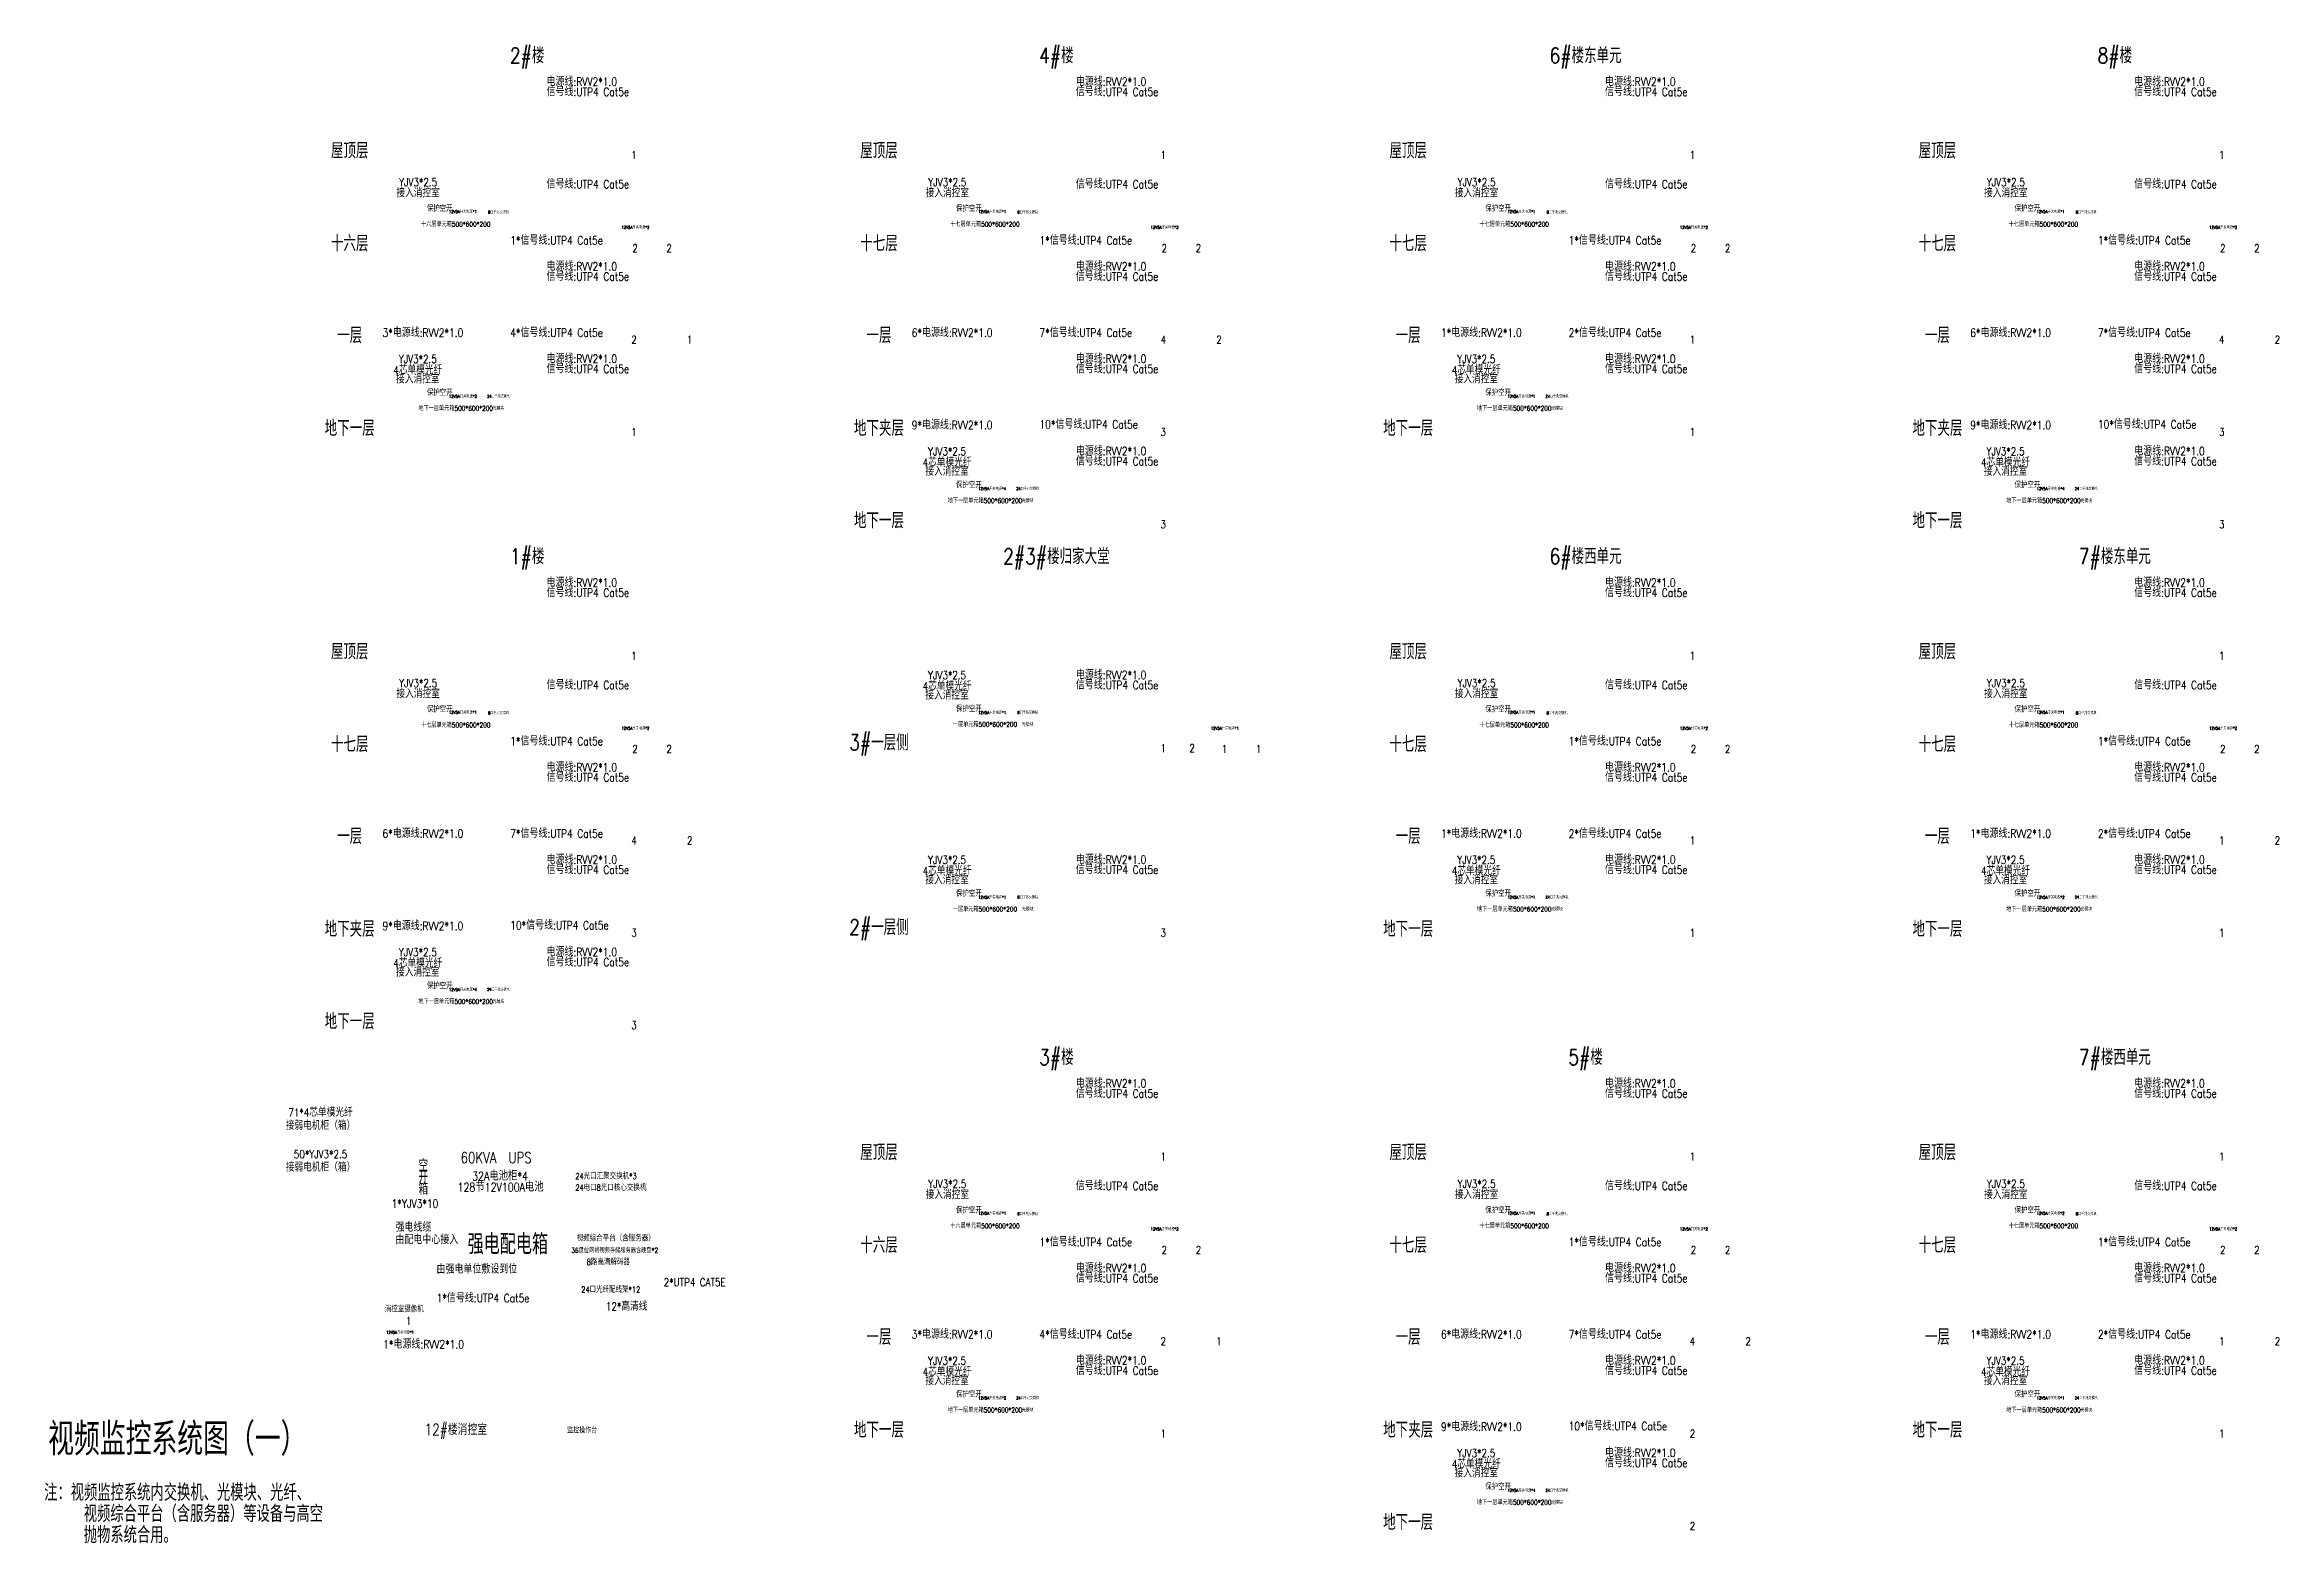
# Model space of a CAD drawing. Extents: x 2114868 to 5528286, y 1846921 to 2016792.
# Drawn here: x 2351986 to 2436326, y 1846921 to 1903473 of the extents above; entities that cross this region are included whole.
import ezdxf
from ezdxf.enums import TextEntityAlignment as Align

# ---------------------------------------------------------------- set-up
doc = ezdxf.new("R2010")
doc.units = 0
doc.header["$LTSCALE"] = 1000
doc.header["$MEASUREMENT"] = 0
for name, color, linetype in [('PUB_TITLE', 4, 'Continuous'), ('T-EQUP-LIST-PLAN', 3, 'Continuous'), ('智能化', 7, 'Continuous')]:
    doc.layers.add(name, color=color, linetype=linetype)
doc.styles.add('_TEL_DIM', font='SIMPLEX', dxfattribs={"width": 0.8, "height": 3.5, "bigfont": 'HZTXT'})
doc.styles.add('HZTXT', font='SIMPLEX.shx', dxfattribs={"width": 0.8, "height": 2500, "bigfont": 'HZTXT.shx'})

msp = doc.modelspace()

# ---------------------------------------------------------------- texts
at = {"layer": 'PUB_TITLE', "style": 'HZTXT', "width": 0.8}
msp.add_text('视频监控系统图（一）', height=1218.8, dxfattribs=at).set_placement((2352116, 1850241))
at = {"layer": 'T-EQUP-LIST-PLAN', "style": '_TEL_DIM', "width": 0.8}
for s, height, p in [('2#楼', 590, (2370195, 1903023)), ('4#楼', 590, (2390170, 1903023)), ('6#楼东单元', 590, (2410144, 1903023)), ('8#楼', 590, (2430119, 1903023)), ('屋顶层', 590, (2363498, 1899485)), ('1', 295, (2374229, 1899313)), ('屋顶层', 590, (2383473, 1899485)), ('1', 295, (2394204, 1899313)), ('屋顶层', 590, (2403447, 1899485)), ('1', 295, (2414178, 1899313)), ('屋顶层', 590, (2423422, 1899485)), ('1', 295, (2434153, 1899313)), ('十六层', 590, (2363498, 1896000)), ('十七层', 590, (2383473, 1896000)), ('十七层', 590, (2403447, 1896000)), ('十七层', 590, (2423422, 1896000)), ('2', 295, (2374268, 1895792)), ('2', 295, (2375555, 1895792)), ('2', 295, (2394242, 1895792)), ('2', 295, (2395530, 1895792)), ('2', 295, (2414217, 1895792)), ('2', 295, (2415504, 1895792)), ('2', 295, (2434192, 1895792)), ('2', 295, (2435479, 1895792)), ('一层', 590, (2363498, 1892515)), ('一层', 590, (2383473, 1892515)), ('一层', 590, (2403447, 1892515)), ('一层', 590, (2423422, 1892515)), ('2', 295, (2374229, 1892343)), ('1', 295, (2376331, 1892343)), ('4', 295, (2394204, 1892343)), ('2', 295, (2396306, 1892343)), ('1', 295, (2414178, 1892343)), ('4', 295, (2434153, 1892343)), ('2', 295, (2436255, 1892343)), ('地下一层', 590, (2363498, 1889030)), ('地下夹层', 590, (2383473, 1889030)), ('地下一层', 590, (2403447, 1889030)), ('地下夹层', 590, (2423422, 1889030)), ('1', 295, (2374229, 1888858)), ('3', 295, (2394204, 1888858)), ('1', 295, (2414178, 1888858)), ('3', 295, (2434153, 1888858)), ('地下一层', 590, (2383473, 1885545)), ('地下一层', 590, (2423422, 1885545)), ('3', 295, (2394204, 1885373)), ('3', 295, (2434153, 1885373)), ('1#楼', 590, (2370195, 1884123)), ('2#3#楼归家大堂', 590, (2390170, 1884123)), ('6#楼西单元', 590, (2410144, 1884123)), ('7#楼东单元', 590, (2430119, 1884123)), ('屋顶层', 590, (2363498, 1880585)), ('屋顶层', 590, (2403447, 1880585)), ('屋顶层', 590, (2423422, 1880585)), ('1', 295, (2374229, 1880413)), ('1', 295, (2414178, 1880413)), ('1', 295, (2434153, 1880413)), ('十七层', 590, (2363498, 1877100)), ('3#一层侧', 590, (2383473, 1877100)), ('十七层', 590, (2403447, 1877100)), ('十七层', 590, (2423422, 1877100)), ('2', 295, (2374268, 1876892)), ('2', 295, (2375555, 1876892)), ('1', 295, (2394204, 1876928)), ('2', 295, (2395295, 1876928)), ('1', 295, (2396514, 1876892)), ('1', 295, (2397802, 1876892)), ('2', 295, (2414217, 1876892)), ('2', 295, (2415504, 1876892)), ('2', 295, (2434192, 1876892)), ('2', 295, (2435479, 1876892)), ('一层', 590, (2363498, 1873615)), ('4', 295, (2374229, 1873443)), ('2', 295, (2376331, 1873443)), ('一层', 590, (2403447, 1873615)), ('1', 295, (2414178, 1873443)), ('一层', 590, (2423422, 1873615)), ('1', 295, (2434153, 1873443)), ('2', 295, (2436255, 1873443)), ('地下夹层', 590, (2363498, 1870130)), ('3', 295, (2374229, 1869958)), ('2#一层侧', 590, (2383473, 1870130)), ('3', 295, (2394204, 1869958)), ('地下一层', 590, (2403447, 1870130)), ('1', 295, (2414178, 1869958)), ('地下一层', 590, (2423422, 1870130)), ('1', 295, (2434153, 1869958)), ('地下一层', 590, (2363498, 1866645)), ('3', 295, (2374229, 1866473)), ('3#楼', 590, (2390170, 1865223)), ('5#楼', 590, (2410144, 1865223)), ('7#楼西单元', 590, (2430119, 1865223)), ('屋顶层', 590, (2383473, 1861685)), ('1', 295, (2394204, 1861513)), ('屋顶层', 590, (2403447, 1861685)), ('1', 295, (2414178, 1861513)), ('屋顶层', 590, (2423422, 1861685)), ('1', 295, (2434153, 1861513)), ('十六层', 590, (2383473, 1858200)), ('2', 295, (2394242, 1857992)), ('2', 295, (2395530, 1857992)), ('十七层', 590, (2403447, 1858200)), ('2', 295, (2414217, 1857992)), ('2', 295, (2415504, 1857992)), ('十七层', 590, (2423422, 1858200)), ('2', 295, (2434192, 1857992)), ('2', 295, (2435479, 1857992)), ('1', 295, (2365723, 1855316)), ('一层', 590, (2383473, 1854715)), ('2', 295, (2394204, 1854543)), ('1', 295, (2396306, 1854543)), ('一层', 590, (2403447, 1854715)), ('4', 295, (2414178, 1854543)), ('2', 295, (2416280, 1854543)), ('一层', 590, (2423422, 1854715)), ('1', 295, (2434153, 1854543)), ('2', 295, (2436255, 1854543)), ('地下一层', 590, (2383473, 1851230)), ('地下夹层', 590, (2403447, 1851230)), ('地下一层', 590, (2423422, 1851230)), ('1', 295, (2394204, 1851058)), ('2', 295, (2414178, 1851058)), ('1', 295, (2434153, 1851058)), ('地下一层', 590, (2403447, 1847745)), ('2', 295, (2414178, 1847573))]:
    msp.add_text(s, height=height, dxfattribs=at).set_placement(p, align=Align.MIDDLE)
at = {"layer": '智能化', "color": 120, "style": '_TEL_DIM', "width": 0.8}
for s, height, p in [('信号线:UTP4 Cat5e', 313.59, (2370928, 1901536)), ('电源线:RVV2*1.0', 313.59, (2370928, 1901918)), ('信号线:UTP4 Cat5e', 313.59, (2390903, 1901536)), ('电源线:RVV2*1.0', 313.59, (2390903, 1901918)), ('信号线:UTP4 Cat5e', 313.59, (2410877, 1901536)), ('电源线:RVV2*1.0', 313.59, (2410877, 1901918)), ('信号线:UTP4 Cat5e', 313.59, (2430852, 1901536)), ('电源线:RVV2*1.0', 313.59, (2430852, 1901918)), ('信号线:UTP4 Cat5e', 313.59, (2370928, 1898051)), ('信号线:UTP4 Cat5e', 313.59, (2390903, 1898051)), ('信号线:UTP4 Cat5e', 313.59, (2410877, 1898051)), ('信号线:UTP4 Cat5e', 313.59, (2430852, 1898051)), ('1*信号线:UTP4 Cat5e', 313.59, (2369556, 1895932)), ('1*信号线:UTP4 Cat5e', 313.59, (2389531, 1895932)), ('1*信号线:UTP4 Cat5e', 313.59, (2409505, 1895932)), ('1*信号线:UTP4 Cat5e', 313.59, (2429480, 1895932)), ('电源线:RVV2*1.0', 313.59, (2370928, 1894948)), ('电源线:RVV2*1.0', 313.59, (2390903, 1894948)), ('电源线:RVV2*1.0', 313.59, (2410877, 1894948)), ('电源线:RVV2*1.0', 313.59, (2430852, 1894948)), ('信号线:UTP4 Cat5e', 313.59, (2370928, 1894566)), ('信号线:UTP4 Cat5e', 313.59, (2390903, 1894566)), ('信号线:UTP4 Cat5e', 313.59, (2410877, 1894566)), ('信号线:UTP4 Cat5e', 313.59, (2430852, 1894566)), ('3*电源线:RVV2*1.0', 313.59, (2364736, 1892447)), ('4*信号线:UTP4 Cat5e', 313.59, (2369556, 1892447)), ('6*电源线:RVV2*1.0', 313.59, (2384711, 1892447)), ('7*信号线:UTP4 Cat5e', 313.59, (2389531, 1892447)), ('1*电源线:RVV2*1.0', 313.59, (2404685, 1892447)), ('2*信号线:UTP4 Cat5e', 313.59, (2409505, 1892447)), ('6*电源线:RVV2*1.0', 313.59, (2424660, 1892447)), ('7*信号线:UTP4 Cat5e', 313.59, (2429480, 1892447)), ('电源线:RVV2*1.0', 313.59, (2370928, 1891463)), ('电源线:RVV2*1.0', 313.59, (2390903, 1891463)), ('电源线:RVV2*1.0', 313.59, (2410877, 1891463)), ('电源线:RVV2*1.0', 313.59, (2430852, 1891463)), ('信号线:UTP4 Cat5e', 313.59, (2370928, 1891081)), ('信号线:UTP4 Cat5e', 313.59, (2390903, 1891081)), ('信号线:UTP4 Cat5e', 313.59, (2410877, 1891081)), ('信号线:UTP4 Cat5e', 313.59, (2430852, 1891081)), ('9*电源线:RVV2*1.0', 313.59, (2384711, 1888962)), ('10*信号线:UTP4 Cat5e', 313.59, (2389531, 1888987)), ('9*电源线:RVV2*1.0', 313.59, (2424660, 1888962)), ('10*信号线:UTP4 Cat5e', 313.59, (2429480, 1888987)), ('信号线:UTP4 Cat5e', 313.59, (2390903, 1887596)), ('电源线:RVV2*1.0', 313.59, (2390903, 1887978)), ('信号线:UTP4 Cat5e', 313.59, (2430852, 1887596)), ('电源线:RVV2*1.0', 313.59, (2430852, 1887978)), ('电源线:RVV2*1.0', 313.59, (2370928, 1883018)), ('电源线:RVV2*1.0', 313.59, (2410877, 1883018)), ('电源线:RVV2*1.0', 313.59, (2430852, 1883018)), ('信号线:UTP4 Cat5e', 313.59, (2370928, 1882636)), ('信号线:UTP4 Cat5e', 313.59, (2410877, 1882636)), ('信号线:UTP4 Cat5e', 313.59, (2430852, 1882636)), ('信号线:UTP4 Cat5e', 313.59, (2370928, 1879151)), ('信号线:UTP4 Cat5e', 313.59, (2390903, 1879151)), ('电源线:RVV2*1.0', 313.59, (2390903, 1879533)), ('信号线:UTP4 Cat5e', 313.59, (2410877, 1879151)), ('信号线:UTP4 Cat5e', 313.59, (2430852, 1879151)), ('1*信号线:UTP4 Cat5e', 313.59, (2369556, 1877032)), ('1*信号线:UTP4 Cat5e', 313.59, (2409505, 1877032)), ('1*信号线:UTP4 Cat5e', 313.59, (2429480, 1877032)), ('信号线:UTP4 Cat5e', 313.59, (2370928, 1875666)), ('电源线:RVV2*1.0', 313.59, (2370928, 1876048)), ('信号线:UTP4 Cat5e', 313.59, (2410877, 1875666)), ('电源线:RVV2*1.0', 313.59, (2410877, 1876048)), ('信号线:UTP4 Cat5e', 313.59, (2430852, 1875666)), ('电源线:RVV2*1.0', 313.59, (2430852, 1876048)), ('6*电源线:RVV2*1.0', 313.59, (2364736, 1873547)), ('7*信号线:UTP4 Cat5e', 313.59, (2369556, 1873547)), ('1*电源线:RVV2*1.0', 313.59, (2404685, 1873547)), ('2*信号线:UTP4 Cat5e', 313.59, (2409505, 1873547)), ('1*电源线:RVV2*1.0', 313.59, (2424660, 1873547)), ('2*信号线:UTP4 Cat5e', 313.59, (2429480, 1873547)), ('信号线:UTP4 Cat5e', 313.59, (2370928, 1872181)), ('电源线:RVV2*1.0', 313.59, (2370928, 1872563)), ('信号线:UTP4 Cat5e', 313.59, (2390903, 1872181)), ('电源线:RVV2*1.0', 313.59, (2390903, 1872563)), ('信号线:UTP4 Cat5e', 313.59, (2410877, 1872181)), ('电源线:RVV2*1.0', 313.59, (2410877, 1872563)), ('信号线:UTP4 Cat5e', 313.59, (2430852, 1872181)), ('电源线:RVV2*1.0', 313.59, (2430852, 1872563)), ('9*电源线:RVV2*1.0', 313.59, (2364736, 1870062)), ('10*信号线:UTP4 Cat5e', 313.59, (2369556, 1870087)), ('信号线:UTP4 Cat5e', 313.59, (2370928, 1868696)), ('电源线:RVV2*1.0', 313.59, (2370928, 1869078)), ('信号线:UTP4 Cat5e', 313.59, (2390903, 1863736)), ('电源线:RVV2*1.0', 313.59, (2390903, 1864118)), ('信号线:UTP4 Cat5e', 313.59, (2410877, 1863736)), ('电源线:RVV2*1.0', 313.59, (2410877, 1864118)), ('信号线:UTP4 Cat5e', 313.59, (2430852, 1863736)), ('电源线:RVV2*1.0', 313.59, (2430852, 1864118)), ('信号线:UTP4 Cat5e', 313.59, (2390903, 1860251)), ('信号线:UTP4 Cat5e', 313.59, (2410877, 1860251)), ('信号线:UTP4 Cat5e', 313.59, (2430852, 1860251)), ('1*YJV3*10', 313.6, (2365079, 1859583)), ('强电线缆', 313.6, (2365224, 1858683)), ('由配电中心接入', 313.6, (2365224, 1858214)), ('1*信号线:UTP4 Cat5e', 313.59, (2389531, 1858132)), ('1*信号线:UTP4 Cat5e', 313.59, (2409505, 1858132)), ('1*信号线:UTP4 Cat5e', 313.59, (2429480, 1858132)), ('由强电单位敷设到位', 313.6, (2366773, 1857104)), ('电源线:RVV2*1.0', 313.59, (2390903, 1857148)), ('电源线:RVV2*1.0', 313.59, (2410877, 1857148)), ('电源线:RVV2*1.0', 313.59, (2430852, 1857148)), ('1*信号线:UTP4 Cat5e', 313.59, (2366781, 1856016)), ('信号线:UTP4 Cat5e', 313.59, (2390903, 1856766)), ('信号线:UTP4 Cat5e', 313.59, (2410877, 1856766)), ('信号线:UTP4 Cat5e', 313.59, (2430852, 1856766)), ('3*电源线:RVV2*1.0', 313.59, (2384711, 1854647)), ('4*信号线:UTP4 Cat5e', 313.59, (2389531, 1854647)), ('6*电源线:RVV2*1.0', 313.59, (2404685, 1854647)), ('7*信号线:UTP4 Cat5e', 313.59, (2409505, 1854647)), ('1*电源线:RVV2*1.0', 313.59, (2424660, 1854647)), ('2*信号线:UTP4 Cat5e', 313.59, (2429480, 1854647)), ('1*电源线:RVV2*1.0', 313.59, (2364762, 1854273)), ('电源线:RVV2*1.0', 313.59, (2390903, 1853663)), ('电源线:RVV2*1.0', 313.59, (2410877, 1853663)), ('电源线:RVV2*1.0', 313.59, (2430852, 1853663)), ('信号线:UTP4 Cat5e', 313.59, (2390903, 1853281)), ('信号线:UTP4 Cat5e', 313.59, (2410877, 1853281)), ('信号线:UTP4 Cat5e', 313.59, (2430852, 1853281)), ('9*电源线:RVV2*1.0', 313.59, (2404685, 1851162)), ('10*信号线:UTP4 Cat5e', 313.59, (2409505, 1851187)), ('电源线:RVV2*1.0', 313.59, (2410877, 1850178)), ('信号线:UTP4 Cat5e', 313.59, (2410877, 1849796))]:
    msp.add_text(s, height=height, dxfattribs=at).set_placement(p)
at = {"layer": '智能化', "color": 2, "linetype": 'ByBlock', "style": '_TEL_DIM', "width": 0.8}
for s, height, p in [('YJV3*2.5', 303.5, (2366080, 1898283)), ('接入消控室', 303.5, (2366080, 1897870)), ('YJV3*2.5', 303.5, (2386054, 1898283)), ('接入消控室', 303.5, (2386054, 1897870)), ('YJV3*2.5', 303.5, (2406029, 1898283)), ('接入消控室', 303.5, (2406029, 1897870)), ('YJV3*2.5', 303.5, (2426004, 1898283)), ('接入消控室', 303.5, (2426004, 1897870)), ('十六层单元箱500*600*200', 180, (2367499, 1896700)), ('12V5A开关电源*1', 112.5, (2367771, 1897177)), ('8口千兆交换机', 108, (2369114, 1897153)), ('十七层单元箱500*600*200', 180, (2387474, 1896700)), ('12V5A开关电源*1', 112.5, (2387746, 1897177)), ('8口千兆交换机', 108, (2389088, 1897153)), ('十七层单元箱500*600*200', 180, (2407448, 1896700)), ('12V5A开关电源*1', 112.5, (2407720, 1897177)), ('8口千兆交换机', 108, (2409063, 1897153)), ('十七层单元箱500*600*200', 180, (2427423, 1896700)), ('12V5A开关电源*1', 112.5, (2427695, 1897177)), ('8口千兆交换机', 108, (2429038, 1897153)), ('12V5A开关电源*2', 112.5, (2374281, 1896580)), ('12V5A开关电源*2', 112.5, (2394256, 1896580)), ('12V5A开关电源*2', 112.5, (2414231, 1896580)), ('12V5A开关电源*2', 112.5, (2434206, 1896580)), ('YJV3*2.5', 303.5, (2366068, 1891612)), ('YJV3*2.5', 303.5, (2406018, 1891612)), ('4芯单模光纤', 303.5, (2366068, 1891196)), ('接入消控室', 303.5, (2366068, 1890847)), ('4芯单模光纤', 303.5, (2406018, 1891196)), ('接入消控室', 303.5, (2406018, 1890847)), ('12V5A开关电源*2', 112.5, (2367771, 1890201)), ('24口千兆交换机', 108, (2369114, 1890204)), ('12V5A开关电源*1', 112.5, (2407720, 1890201)), ('24口千兆交换机', 108, (2409063, 1890204)), ('地下一层单元箱500*600*200', 180, (2367499, 1889751)), ('光模块', 135, (2369114, 1889751)), ('地下一层单元箱500*600*200', 180, (2407448, 1889751)), ('光模块', 135, (2409064, 1889751)), ('YJV3*2.5', 303.5, (2386043, 1888127)), ('4芯单模光纤', 303.5, (2386043, 1887711)), ('接入消控室', 303.5, (2386043, 1887362)), ('YJV3*2.5', 303.5, (2425993, 1888127)), ('4芯单模光纤', 303.5, (2425993, 1887711)), ('接入消控室', 303.5, (2425993, 1887362)), ('12V5A开关电源*4', 112.5, (2387746, 1886716)), ('24口千兆交换机', 108, (2389088, 1886719)), ('12V5A开关电源*4', 112.5, (2427695, 1886716)), ('24口千兆交换机', 108, (2429038, 1886719)), ('地下一层单元箱500*600*200', 180, (2387474, 1886266)), ('光模块', 135, (2389089, 1886266)), ('地下一层单元箱500*600*200', 180, (2427423, 1886266)), ('光模块', 135, (2429039, 1886266)), ('YJV3*2.5', 303.5, (2366080, 1879383)), ('接入消控室', 303.5, (2366080, 1878970)), ('YJV3*2.5', 303.5, (2386043, 1879682)), ('4芯单模光纤', 303.5, (2386043, 1879266)), ('接入消控室', 303.5, (2386043, 1878917)), ('YJV3*2.5', 303.5, (2406029, 1879383)), ('接入消控室', 303.5, (2406029, 1878970)), ('YJV3*2.5', 303.5, (2426004, 1879383)), ('接入消控室', 303.5, (2426004, 1878970)), ('12V5A开关电源*1', 112.5, (2367771, 1878277)), ('8口千兆交换机', 108, (2369114, 1878253)), ('12V5A开关电源*1', 112.5, (2387746, 1878271)), ('8口千兆交换机', 108, (2389088, 1878274)), ('12V5A开关电源*1', 112.5, (2407720, 1878277)), ('8口千兆交换机', 108, (2409063, 1878253)), ('12V5A开关电源*1', 112.5, (2427695, 1878277)), ('8口千兆交换机', 108, (2429038, 1878253)), ('十七层单元箱500*600*200', 180, (2367499, 1877800)), ('12V5A开关电源*2', 112.5, (2374281, 1877680)), ('一层单元箱500*600*200', 180, (2387474, 1877821)), ('光模块', 135, (2389089, 1877821)), ('12V5A开关电源*1', 112.5, (2396528, 1877680)), ('十七层单元箱500*600*200', 180, (2407448, 1877800)), ('12V5A开关电源*2', 112.5, (2414231, 1877680)), ('十七层单元箱500*600*200', 180, (2427423, 1877800)), ('12V5A开关电源*2', 112.5, (2434206, 1877680)), ('YJV3*2.5', 303.5, (2386043, 1872712)), ('4芯单模光纤', 303.5, (2386043, 1872296)), ('YJV3*2.5', 303.5, (2406018, 1872712)), ('4芯单模光纤', 303.5, (2406018, 1872296)), ('YJV3*2.5', 303.5, (2425993, 1872712)), ('4芯单模光纤', 303.5, (2425993, 1872296)), ('接入消控室', 303.5, (2386043, 1871947)), ('接入消控室', 303.5, (2406018, 1871947)), ('接入消控室', 303.5, (2425993, 1871947)), ('一层单元箱500*600*200', 180, (2387474, 1870851)), ('12V5A开关电源*1', 112.5, (2387746, 1871301)), ('8口千兆交换机', 108, (2389088, 1871304)), ('光模块', 135, (2389089, 1870851)), ('地下一层单元箱500*600*200', 180, (2407448, 1870851)), ('12V5A开关电源*1', 112.5, (2407720, 1871301)), ('24口千兆交换机', 108, (2409063, 1871304)), ('光模块', 135, (2409064, 1870851)), ('地下一层单元箱500*600*200', 180, (2427423, 1870851)), ('12V5A开关电源*2', 112.5, (2427695, 1871301)), ('24口千兆交换机', 108, (2429038, 1871304)), ('光模块', 135, (2429039, 1870851)), ('YJV3*2.5', 303.5, (2366068, 1869227)), ('4芯单模光纤', 303.5, (2366068, 1868811)), ('接入消控室', 303.5, (2366068, 1868462)), ('地下一层单元箱500*600*200', 180, (2367499, 1867366)), ('12V5A开关电源*4', 112.5, (2367771, 1867816)), ('24口千兆交换机', 108, (2369114, 1867819)), ('光模块', 135, (2369114, 1867366)), ('71*4芯单模光纤', 303.5, (2362398, 1863176)), ('接弱电机柜（箱）', 303.5, (2362398, 1862681)), ('50*YJV3*2.5', 303.45, (2362398, 1861602)), ('空', 450, (2366274, 1861191)), ('接弱电机柜（箱）', 303.5, (2362398, 1861107)), ('箱', 450, (2366274, 1860300)), ('开', 450, (2366274, 1860744)), ('YJV3*2.5', 303.5, (2386054, 1860483)), ('YJV3*2.5', 303.5, (2406029, 1860483)), ('YJV3*2.5', 303.5, (2426004, 1860483)), ('接入消控室', 303.5, (2386054, 1860070)), ('接入消控室', 303.5, (2406029, 1860070)), ('接入消控室', 303.5, (2426004, 1860070)), ('十六层单元箱500*600*200', 180, (2387474, 1858900)), ('12V5A开关电源*1', 112.5, (2387746, 1859377)), ('8口千兆交换机', 108, (2389088, 1859353)), ('12V5A开关电源*2', 112.5, (2394256, 1858780)), ('十七层单元箱500*600*200', 180, (2407448, 1858900)), ('12V5A开关电源*1', 112.5, (2407720, 1859377)), ('8口千兆交换机', 108, (2409063, 1859353)), ('12V5A开关电源*2', 112.5, (2414231, 1858780)), ('十七层单元箱500*600*200', 180, (2427423, 1858900)), ('12V5A开关电源*2', 112.5, (2427695, 1859377)), ('8口千兆交换机', 108, (2429038, 1859353)), ('12V5A开关电源*2', 112.5, (2434206, 1858780)), ('12V5A开关电源*1', 112.5, (2365398, 1854880)), ('YJV3*2.5', 303.5, (2386043, 1853812)), ('YJV3*2.5', 303.5, (2425993, 1853812)), ('4芯单模光纤', 303.5, (2386043, 1853396)), ('接入消控室', 303.5, (2386043, 1853047)), ('4芯单模光纤', 303.5, (2425993, 1853396)), ('接入消控室', 303.5, (2425993, 1853047)), ('12V5A开关电源*2', 112.5, (2387746, 1852401)), ('24口千兆交换机', 108, (2389088, 1852404)), ('12V5A开关电源*1', 112.5, (2427695, 1852401)), ('24口千兆交换机', 108, (2429038, 1852404)), ('地下一层单元箱500*600*200', 180, (2387474, 1851951)), ('光模块', 135, (2389089, 1851951)), ('地下一层单元箱500*600*200', 180, (2427423, 1851951)), ('光模块', 135, (2429039, 1851951)), ('YJV3*2.5', 303.5, (2406018, 1850327)), ('4芯单模光纤', 303.5, (2406018, 1849911)), ('接入消控室', 303.5, (2406018, 1849562)), ('12V5A开关电源*4', 112.5, (2407720, 1848916)), ('24口千兆交换机', 108, (2409063, 1848919)), ('地下一层单元箱500*600*200', 180, (2407448, 1848466)), ('光模块', 135, (2409064, 1848466))]:
    msp.add_text(s, height=height, dxfattribs=at).set_placement(p, align=Align.MIDDLE_CENTER)
for s, height, p in [('保护空开', 225, (2366407, 1897178)), ('保护空开', 225, (2386381, 1897178)), ('保护空开', 225, (2406356, 1897178)), ('保护空开', 225, (2426331, 1897178)), ('保护空开', 225, (2366407, 1890229)), ('保护空开', 225, (2406356, 1890229)), ('保护空开', 225, (2386381, 1886744)), ('保护空开', 225, (2426331, 1886744)), ('保护空开', 225, (2366407, 1878278)), ('保护空开', 225, (2386381, 1878299)), ('保护空开', 225, (2406356, 1878278)), ('保护空开', 225, (2426331, 1878278)), ('保护空开', 225, (2386381, 1871329)), ('保护空开', 225, (2406356, 1871329)), ('保护空开', 225, (2426331, 1871329)), ('保护空开', 225, (2366407, 1867844)), ('保护空开', 225, (2386381, 1859378)), ('保护空开', 225, (2406356, 1859378)), ('保护空开', 225, (2426331, 1859378)), ('2*UTP4 CAT5E', 303.45, (2375348, 1856618)), ('12*高清线', 303.5, (2373167, 1855706)), ('保护空开', 225, (2386381, 1852429)), ('保护空开', 225, (2426331, 1852429)), ('保护空开', 225, (2406356, 1848944))]:
    msp.add_text(s, height=height, dxfattribs=at).set_placement(p)
at = {"layer": '智能化', "color": 3, "linetype": 'ByBlock', "ltscale": 500, "style": '_TEL_DIM', "width": 0.8}
for s, height, p in [('60KVA  UPS', 407.8, (2367683, 1861267, -28)), ('128节12V100A电池', 326.25, (2367569, 1860198, -22)), ('32A电池柜*4', 326.2, (2368120, 1860615, -22))]:
    msp.add_text(s, height=height, dxfattribs=at).set_placement(p)
at = {"layer": '智能化', "linetype": 'ByBlock', "ltscale": 0.7, "style": '_TEL_DIM', "width": 0.8}
for s, height, p in [('24光口汇聚交换机*3', 227.6, (2372015, 1860664)), ('24电口8光口核心交换机', 227.6, (2372015, 1860229)), ('36盘位网络视频存储服务器含硬盘*2', 182.08, (2371861, 1857885)), ('视频综合平台（含服务器）', 227.6, (2372063, 1858322)), ('8路高清解码器', 227.6, (2372444, 1857422)), ('24口光纤配线架*12', 227.6, (2372238, 1856381)), ('消控室摄像机', 227.6, (2364820, 1855645))]:
    msp.add_text(s, height=height, dxfattribs=at).set_placement(p)
at = {"layer": '智能化', "color": 3, "linetype": 'ByBlock', "style": '_TEL_DIM', "width": 0.8}
for s, height, p in [('强电配电箱', 758.6, (2369466, 1858207)), ('12#楼消控室', 421.5, (2367504, 1851218)), ('监控操作台', 210.7, (2372271, 1851184, 52))]:
    msp.add_text(s, height=height, dxfattribs=at).set_placement(p, align=Align.MIDDLE_CENTER)
at = {"layer": '智能化', "style": '_TEL_DIM', "width": 0.8}
for s, p in [('注：视频监控系统内交换机、光模块、光纤、', (2351965, 1848525)), ('    视频综合平台（含服务器）等设备与高空', (2351965, 1847725)), ('    抛物系统合用。', (2351965, 1846925))]:
    msp.add_text(s, height=627.18, dxfattribs=at).set_placement(p)

doc.saveas('drawing.dxf')
